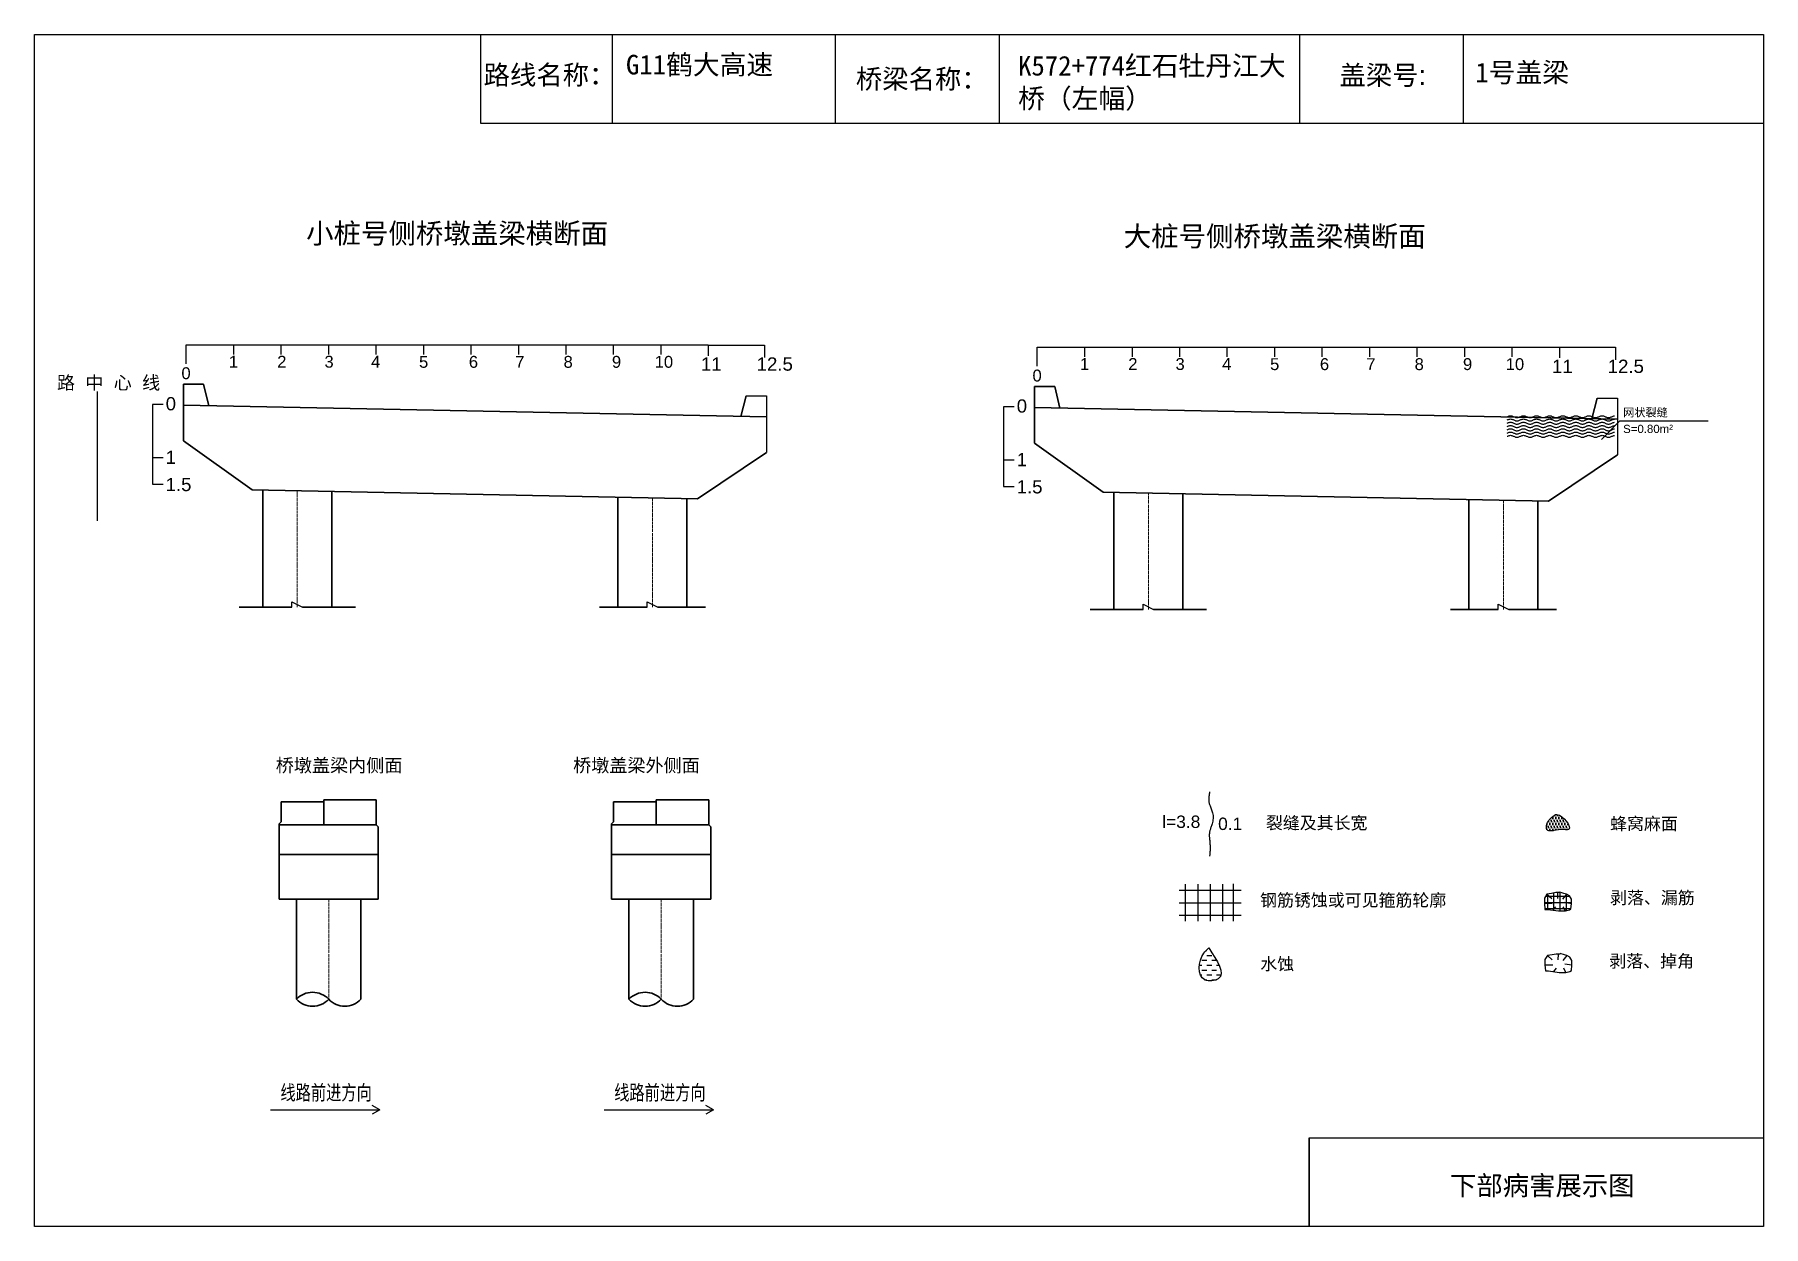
# Model space of a CAD drawing. Header units: millimetres. Extents: x 0 to 529, y -5115 to 459.
# Drawn here: x 0 to 528, y -465 to -101 of the extents above; entities that cross this region are included whole.
import ezdxf
from ezdxf.enums import TextEntityAlignment as Align

# ---------------------------------------------------------------- set-up
doc = ezdxf.new("R2010")
doc.units = ezdxf.units.MM
doc.linetypes.add('EBG_CENTER', pattern=[1.1, 0.8, -0.15, 0, -0.15])
doc.layers.add('Center', color=3, linetype='EBG_CENTER', lineweight=18)
doc.layers.add('中粗实线', color=4, linetype='Continuous', lineweight=35)
for name, color, linetype in [('加固措施', 7, 'Continuous'), ('图层1', 7, 'Continuous'), ('文字', 1, 'Continuous'), ('病害', 5, 'Continuous')]:
    doc.layers.add(name, color=color, linetype=linetype)
doc.styles.add('HAN', font='', dxfattribs={"width": 0.75})
doc.styles.get("Standard").update_dxf_attribs({"font": 'arial.ttf'})
doc.styles.get('HAN').set_extended_font_data('SimSun')

msp = doc.modelspace()

# ---------------------------------------------------------------- texts
for s, height, p in [('1', 3.63, (59.38, -202.55)), ('2', 3.63, (74.14, -202.55)), ('3', 3.63, (88.58, -202.55)), ('4', 3.63, (102.82, -202.55)), ('5', 3.63, (117.48, -202.59)), ('6', 3.63, (132.7, -202.59)), ('7', 3.63, (146.89, -202.59)), ('8', 3.63, (161.64, -202.59)), ('9', 3.63, (176.42, -202.59)), ('10', 3.627, (189.49, -202.59)), ('11', 4.071, (203.64, -203.48)), ('12.5', 4.071, (220.65, -203.48)), ('1', 3.63, (319.44, -203.25)), ('2', 3.63, (334.2, -203.25)), ('3', 3.63, (348.64, -203.25)), ('4', 3.63, (362.88, -203.25)), ('5', 3.63, (377.54, -203.29)), ('6', 3.63, (392.76, -203.29)), ('7', 3.63, (406.94, -203.29)), ('8', 3.63, (421.7, -203.29)), ('9', 3.63, (436.48, -203.29)), ('10', 3.627, (449.55, -203.29)), ('11', 4.071, (463.7, -204.18)), ('12.5', 4.071, (480.71, -204.18)), ('路  中  心  线', 4.049, (6.85, -209.19)), ('0', 3.63, (44.88, -206.07)), ('0', 3.63, (304.94, -206.78)), ('0', 4.05, (40.07, -215.59)), ('0', 4.05, (300.13, -216.29)), ('1', 4.05, (40.07, -231.97)), ('1', 4.05, (300.13, -232.67)), ('1.5', 4.049, (40.07, -240.29)), ('1.5', 4.049, (300.13, -240.99))]:
    msp.add_text(s, height=height).set_placement(p)
at = {"color": 7}
for s, p in [('网状裂缝', (485.42, -217.51)), ('S=0.80m²', (485.42, -222.51))]:
    msp.add_text(s, height=2.5, dxfattribs=at).set_placement(p)
at = {"char_height": 6, "attachment_point": 1}
for s, insert, width in [('{\\fSimSun|b0|i0|c134|p2;G11鹤大高速}', (180.72, -106.94), 63.9701), ('{\\fSimSun|b0|i0|c134|p2;K572+774红石牡丹江大桥（左幅）}', (300.54, -107.28), 85.4006), ('{\\fSimSun|b0|i0|c134|p2;1号盖梁}', (440.26, -109.34), 87.6885)]:
    msp.add_mtext(s, dxfattribs=dict(at, insert=insert, width=width))
at = {"layer": '图层1'}
for s, p in [('路线名称：', (137.2, -116.04)), ('桥梁名称：', (250.96, -117.28)), ('盖梁号:', (398.73, -116.13)), ('下部病害展示图', (432.51, -455.46))]:
    msp.add_text(s, height=5.909, dxfattribs=at).set_placement(p)
at = {"layer": '图层1', "attachment_point": 1}
for s, insert, char_height in [('l=3.8', (344.59, -339.43), 3.792), ('0.1', (361.66, -340.06), 3.792), ('裂缝及其长宽', (376.26, -339.79), 3.792), ('蜂窝麻面', (481.44, -340.02), 3.792), ('钢筋锈蚀或可见箍筋轮廓', (374.48, -363.39), 3.7921), ('剥落、漏筋', (481.44, -362.64), 3.792), ('水蚀', (374.55, -382.88), 3.792), ('剥落、掉角', (481.21, -382.01), 3.792)]:
    msp.add_mtext(s, dxfattribs=dict(at, insert=insert, char_height=char_height))
at = {"layer": '文字', "color": 0}
for s, height, p in [('小桩号侧桥墩盖梁横断面', 6.1502, (82.97, -164.59)), ('大桩号侧桥墩盖梁横断面', 6.1502, (332.81, -165.47)), ('桥墩盖梁内侧面', 4.054, (73.7, -326.12)), ('桥墩盖梁外侧面', 4.054, (164.57, -326.12))]:
    msp.add_text(s, height=height, dxfattribs=at).set_placement(p)

# ---------------------------------------------------------------- blocks, each defined once
blk = doc.blocks.new('88888')
for p, q in [((1245.415, -3599.279), (1245.261, -3599.19)), ((1243.215, -3599.279), (1245.415, -3599.279)), ((1245.415, -3599.279), (1245.261, -3599.367))]:
    blk.add_line(p, q)
at = {"layer": '文字', "color": 0, "style": 'HAN', "width": 0.75}
blk.add_text('线路前进方向', height=0.3, dxfattribs=at).set_placement((1244.335, -3599.082), align=Align.CENTER)
blk = doc.blocks.new('adfsd')
at = {"lineweight": -2, "ltscale": 0.5}
for p, q in [((1140.897, -3083.694), (1140.936, -3083.729)), ((1140.983, -3083.682), (1140.981, -3083.729)), ((1141.053, -3083.694), (1141.022, -3083.735)), ((1140.876, -3083.768), (1140.94, -3083.769)), ((1140.948, -3083.824), (1140.969, -3083.796)), ((1141.045, -3083.83), (1141.028, -3083.796)), ((1141.094, -3083.772), (1141.036, -3083.763))]:
    blk.add_line(p, q, dxfattribs=at)
blk.add_lwpolyline([(1141, -3083.682), (1140.967, -3083.682), (1140.934, -3083.69), (1140.897, -3083.694), (1140.876, -3083.727), (1140.876, -3083.768), (1140.88, -3083.818), (1140.905, -3083.818), (1140.991, -3083.83), (1141.045, -3083.83), (1141.078, -3083.822), (1141.09, -3083.814), (1141.094, -3083.772), (1141.094, -3083.735), (1141.078, -3083.707), (1141.053, -3083.694), (1141.033, -3083.69), (1141, -3083.678)], dxfattribs=at)

# ---------------------------------------------------------------- hatches: boundary and pattern name
at = {"layer": '加固措施', "lineweight": -2}
h = msp.add_hatch(dxfattribs=at)
h.set_pattern_fill('DOTS', scale=0.758413)
h.set_pattern_definition([(0, (-3123.6565, -172.2986), (0.45655767, 0.91311534), [0, -0.91311534])])
edge = h.paths.add_edge_path()
edge.add_spline(control_points=[(464.79, -339.11), (463.66, -339.88), (462.06, -340.98), (461.88, -345.06), (465.67, -343.19), (470.82, -344.65), (466.98, -339.01), (464.92, -339.1), (464.79, -339.11)], knot_values=[0, 0, 0, 0, 5.205471, 7.397577, 12.944796, 16.169923, 23.88441, 24.400432, 24.400432, 24.400432, 24.400432], degree=3, periodic=0)
h = msp.add_hatch(dxfattribs=at)
h.set_pattern_fill('DASH', color=256, scale=0.682572)
h.set_pattern_definition([(0, (-2570.7012, -130.7287), (1.47924685, 1.47924685), [1.4792469, -1.4792469])])
edge = h.paths.add_edge_path()
edge.add_spline(control_points=[(358.78, -379.9), (358.24, -380.38), (355.71, -382.62), (355.03, -390.77), (365.19, -389.33), (361.44, -383.8), (358.78, -379.9)], knot_values=[0, 0, 0, 0, 3.237042, 15.187225, 21.182779, 35.601669, 35.601669, 35.601669, 35.601669], degree=3, periodic=0)
at = {"layer": '病害', "lineweight": -2}
h = msp.add_hatch(dxfattribs=at)
h.set_pattern_fill('DOTS', color=4, scale=0.758413, style=0)
h.set_pattern_definition([(0, (-5510.1385, -512.4721), (0.45655767, 0.91311534), [0, -0.91311534])])
edge = h.paths.add_edge_path()
edge.add_spline(control_points=[(464.79, -339.11), (463.66, -339.88), (462.06, -340.98), (461.88, -345.06), (465.67, -343.19), (470.82, -344.65), (466.98, -339.01), (464.92, -339.1), (464.79, -339.11)], knot_values=[0, 0, 0, 0, 1.041094, 1.479515, 2.588959, 3.233985, 4.776882, 4.880086, 4.880086, 4.880086, 4.880086], degree=3, periodic=0)

# ---------------------------------------------------------------- linework, layer by layer
at = {"color": 0}
for p, q in [((0, -100.76), (528.29, -100.76)), ((0, -465), (0, -100.76)), ((136.28, -100.76), (136.28, -127.84)), ((244.69, -100.76), (244.69, -127.84)), ((386.49, -100.76), (386.49, -127.84)), ((436.57, -100.82), (436.57, -127.9)), ((528.29, -100.76), (528.29, -465)), ((136.28, -127.84), (528.29, -127.84)), ((46.28, -201.4), (46.28, -195.6)), ((46.28, -195.6), (60.79, -195.6)), ((60.79, -195.6), (60.79, -198.5)), ((60.79, -195.6), (75.3, -195.6)), ((75.3, -195.6), (89.8, -195.6)), ((75.3, -195.6), (75.3, -198.5)), ((89.8, -195.6), (104.31, -195.6)), ((89.8, -195.6), (89.8, -198.5)), ((104.31, -195.6), (118.82, -195.6)), ((104.31, -195.6), (104.31, -198.5)), ((118.82, -195.6), (133.32, -195.6)), ((118.82, -195.6), (118.82, -198.5)), ((133.32, -195.6), (147.83, -195.6)), ((133.32, -195.6), (133.32, -198.5)), ((147.83, -195.6), (162.34, -195.6)), ((147.83, -195.6), (147.83, -198.5)), ((162.34, -195.6), (176.84, -195.6)), ((162.34, -195.6), (162.34, -198.5)), ((162.34, -195.6), (173.94, -195.6)), ((176.84, -195.6), (191.35, -195.6)), ((176.84, -195.6), (176.84, -198.5)), ((176.84, -195.6), (179.74, -195.6)), ((191.35, -195.6), (205.85, -195.6)), ((191.35, -195.6), (191.35, -198.5)), ((205.87, -195.64), (205.87, -198.89)), ((306.34, -202.11), (306.34, -196.3)), ((306.34, -196.3), (320.85, -196.3)), ((320.85, -196.3), (320.85, -199.2)), ((320.85, -196.3), (335.36, -196.3)), ((335.36, -196.3), (349.86, -196.3)), ((335.36, -196.3), (335.36, -199.2)), ((349.86, -196.3), (364.37, -196.3)), ((349.86, -196.3), (349.86, -199.2)), ((364.37, -196.3), (378.88, -196.3)), ((364.37, -196.3), (364.37, -199.2)), ((378.88, -196.3), (393.38, -196.3)), ((378.88, -196.3), (378.88, -199.2)), ((393.38, -196.3), (407.89, -196.3)), ((393.38, -196.3), (393.38, -199.2)), ((407.89, -196.3), (422.39, -196.3)), ((407.89, -196.3), (407.89, -199.2)), ((422.39, -196.3), (436.9, -196.3)), ((422.39, -196.3), (422.39, -199.2)), ((422.39, -196.3), (434, -196.3)), ((436.9, -196.3), (451.41, -196.3)), ((436.9, -196.3), (436.9, -199.2)), ((436.9, -196.3), (439.8, -196.3)), ((451.41, -196.3), (465.91, -196.3)), ((451.41, -196.3), (451.41, -199.2)), ((465.93, -196.34), (465.93, -199.59)), ((39.3, -213.85), (36.06, -213.85)), ((36.06, -213.85), (36.06, -238.15)), ((299.36, -214.55), (296.12, -214.55)), ((296.12, -214.55), (296.12, -238.85)), ((36.06, -230.05), (39.3, -230.05)), ((296.12, -230.75), (299.36, -230.75)), ((36.06, -238.15), (39.3, -238.15)), ((296.12, -238.85), (299.36, -238.85)), ((78.66, -275.72), (78.66, -274.1)), ((187.17, -275.72), (187.17, -274.1)), ((338.72, -276.43), (338.72, -274.81)), ((447.23, -276.43), (447.23, -274.81)), ((389.48, -465), (389.48, -437.92)), ((389.48, -437.92), (528.29, -437.92)), ((528.29, -465), (0, -465))]:
    msp.add_line(p, q, dxfattribs=at)
for p, q in [((205.87, -195.64), (223.01, -195.64)), ((223.01, -195.64), (223.01, -199.46)), ((465.93, -196.34), (483.07, -196.34)), ((483.07, -196.34), (483.07, -200.17)), ((217.41, -211.13), (223.61, -211.13)), ((223.61, -211.13), (223.61, -217.6)), ((477.47, -211.83), (483.67, -211.83)), ((483.67, -211.83), (483.67, -218.31)), ((223.61, -217.6), (223.61, -228.45)), ((483.67, -218.31), (483.67, -229.16)), ((78.66, -274.1), (81.9, -275.72)), ((187.17, -274.1), (190.41, -275.72)), ((338.72, -274.81), (341.96, -276.43)), ((447.23, -274.81), (450.47, -276.43))]:
    msp.add_line(p, q)
at = {"color": 1}
for p, q in [((19.16, -209.85), (19.16, -249.35)), ((349.74, -362.26), (368.7, -362.26)), ((351.64, -360.37), (351.64, -371.74)), ((355.43, -360.37), (355.43, -371.74)), ((359.22, -360.37), (359.22, -371.74)), ((363.01, -360.37), (363.01, -371.74)), ((366.26, -360.34), (366.26, -371.72)), ((461.75, -364.08), (469.1, -364.08)), ((462.28, -363.43), (462.28, -368.12)), ((464.18, -363.13), (464.18, -368.37)), ((466.07, -363.13), (466.07, -368.59)), ((467.97, -363.43), (467.97, -368.54)), ((349.74, -366.06), (368.7, -366.06)), ((461.36, -365.97), (469.63, -365.97)), ((461.5, -367.87), (469.48, -367.87)), ((349.74, -369.85), (368.7, -369.85))]:
    msp.add_line(p, q, dxfattribs=at)
at = {"color": 0}
msp.add_lwpolyline([(0, -100.76), (528.29, -100.76), (528.29, -465), (0, -465)], dxfattribs=at)
at = {"color": 7}
for points in [[(449.98, -217.53), (450.18, -217.44), (450.38, -217.35), (450.58, -217.29), (450.78, -217.25), (450.98, -217.23), (451.18, -217.25), (451.38, -217.29), (451.58, -217.35), (451.78, -217.44), (451.98, -217.53), (452.18, -217.62), (452.38, -217.71), (452.58, -217.77), (452.78, -217.82), (452.98, -217.83), (453.18, -217.82), (453.38, -217.77), (453.58, -217.71), (453.78, -217.62), (453.98, -217.53), (454.18, -217.44), (454.38, -217.35), (454.58, -217.29), (454.78, -217.25), (454.98, -217.23), (455.18, -217.25), (455.38, -217.29), (455.58, -217.35), (455.78, -217.44), (455.98, -217.53), (456.18, -217.62), (456.38, -217.71), (456.58, -217.77), (456.78, -217.82), (456.98, -217.83), (457.18, -217.82), (457.38, -217.77), (457.58, -217.71), (457.78, -217.62), (457.98, -217.53), (458.18, -217.44), (458.38, -217.35), (458.58, -217.29), (458.78, -217.25), (458.98, -217.23), (459.18, -217.25), (459.38, -217.29), (459.58, -217.35), (459.78, -217.44), (459.98, -217.53), (460.18, -217.62), (460.38, -217.71), (460.58, -217.77), (460.78, -217.82), (460.98, -217.83), (461.18, -217.82), (461.38, -217.77), (461.58, -217.71), (461.78, -217.62), (461.98, -217.53), (462.18, -217.44), (462.38, -217.35), (462.58, -217.29), (462.78, -217.25), (462.98, -217.23), (463.18, -217.25), (463.38, -217.29), (463.58, -217.35), (463.78, -217.44), (463.98, -217.53), (464.18, -217.62), (464.38, -217.71), (464.58, -217.77), (464.78, -217.82), (464.98, -217.83), (465.18, -217.82), (465.38, -217.77), (465.58, -217.71), (465.78, -217.62), (465.98, -217.53), (466.18, -217.44), (466.38, -217.35), (466.58, -217.29), (466.78, -217.25), (466.98, -217.23), (467.18, -217.25), (467.38, -217.29), (467.58, -217.35), (467.78, -217.44), (467.98, -217.53), (468.18, -217.62), (468.38, -217.71), (468.58, -217.77), (468.78, -217.82), (468.98, -217.83), (469.18, -217.82), (469.38, -217.77), (469.58, -217.71), (469.78, -217.62), (469.98, -217.53), (470.18, -217.44), (470.38, -217.35), (470.58, -217.29), (470.78, -217.25), (470.98, -217.23), (471.18, -217.25), (471.38, -217.29), (471.58, -217.35), (471.78, -217.44), (471.98, -217.53), (472.18, -217.62), (472.38, -217.71), (472.58, -217.77), (472.78, -217.82), (472.98, -217.83), (473.18, -217.82), (473.38, -217.77), (473.58, -217.71), (473.78, -217.62), (473.98, -217.53), (474.18, -217.44), (474.38, -217.35), (474.58, -217.29), (474.78, -217.25), (474.98, -217.23), (475.18, -217.25), (475.38, -217.29), (475.58, -217.35), (475.78, -217.44), (475.98, -217.53), (476.18, -217.62), (476.38, -217.71), (476.58, -217.77), (476.78, -217.82), (476.98, -217.83), (477.18, -217.82), (477.38, -217.77), (477.58, -217.71), (477.78, -217.62), (477.98, -217.53), (478.18, -217.44), (478.38, -217.35), (478.58, -217.29), (478.78, -217.25), (478.98, -217.23), (479.18, -217.25), (479.38, -217.29), (479.58, -217.35), (479.78, -217.44), (479.98, -217.53), (480.18, -217.62), (480.38, -217.71), (480.58, -217.77), (480.78, -217.82), (480.98, -217.83), (481.18, -217.82), (481.38, -217.77), (481.58, -217.71), (481.78, -217.62), (481.98, -217.53), (482.18, -217.44), (482.38, -217.35), (482.58, -217.29), (482.78, -217.25)], [(449.98, -218.53), (450.18, -218.44), (450.38, -218.35), (450.58, -218.29), (450.78, -218.25), (450.98, -218.23), (451.18, -218.25), (451.38, -218.29), (451.58, -218.35), (451.78, -218.44), (451.98, -218.53), (452.18, -218.62), (452.38, -218.71), (452.58, -218.77), (452.78, -218.82), (452.98, -218.83), (453.18, -218.82), (453.38, -218.77), (453.58, -218.71), (453.78, -218.62), (453.98, -218.53), (454.18, -218.44), (454.38, -218.35), (454.58, -218.29), (454.78, -218.25), (454.98, -218.23), (455.18, -218.25), (455.38, -218.29), (455.58, -218.35), (455.78, -218.44), (455.98, -218.53), (456.18, -218.62), (456.38, -218.71), (456.58, -218.77), (456.78, -218.82), (456.98, -218.83), (457.18, -218.82), (457.38, -218.77), (457.58, -218.71), (457.78, -218.62), (457.98, -218.53), (458.18, -218.44), (458.38, -218.35), (458.58, -218.29), (458.78, -218.25), (458.98, -218.23), (459.18, -218.25), (459.38, -218.29), (459.58, -218.35), (459.78, -218.44), (459.98, -218.53), (460.18, -218.62), (460.38, -218.71), (460.58, -218.77), (460.78, -218.82), (460.98, -218.83), (461.18, -218.82), (461.38, -218.77), (461.58, -218.71), (461.78, -218.62), (461.98, -218.53), (462.18, -218.44), (462.38, -218.35), (462.58, -218.29), (462.78, -218.25), (462.98, -218.23), (463.18, -218.25), (463.38, -218.29), (463.58, -218.35), (463.78, -218.44), (463.98, -218.53), (464.18, -218.62), (464.38, -218.71), (464.58, -218.77), (464.78, -218.82), (464.98, -218.83), (465.18, -218.82), (465.38, -218.77), (465.58, -218.71), (465.78, -218.62), (465.98, -218.53), (466.18, -218.44), (466.38, -218.35), (466.58, -218.29), (466.78, -218.25), (466.98, -218.23), (467.18, -218.25), (467.38, -218.29), (467.58, -218.35), (467.78, -218.44), (467.98, -218.53), (468.18, -218.62), (468.38, -218.71), (468.58, -218.77), (468.78, -218.82), (468.98, -218.83), (469.18, -218.82), (469.38, -218.77), (469.58, -218.71), (469.78, -218.62), (469.98, -218.53), (470.18, -218.44), (470.38, -218.35), (470.58, -218.29), (470.78, -218.25), (470.98, -218.23), (471.18, -218.25), (471.38, -218.29), (471.58, -218.35), (471.78, -218.44), (471.98, -218.53), (472.18, -218.62), (472.38, -218.71), (472.58, -218.77), (472.78, -218.82), (472.98, -218.83), (473.18, -218.82), (473.38, -218.77), (473.58, -218.71), (473.78, -218.62), (473.98, -218.53), (474.18, -218.44), (474.38, -218.35), (474.58, -218.29), (474.78, -218.25), (474.98, -218.23), (475.18, -218.25), (475.38, -218.29), (475.58, -218.35), (475.78, -218.44), (475.98, -218.53), (476.18, -218.62), (476.38, -218.71), (476.58, -218.77), (476.78, -218.82), (476.98, -218.83), (477.18, -218.82), (477.38, -218.77), (477.58, -218.71), (477.78, -218.62), (477.98, -218.53), (478.18, -218.44), (478.38, -218.35), (478.58, -218.29), (478.78, -218.25), (478.98, -218.23), (479.18, -218.25), (479.38, -218.29), (479.58, -218.35), (479.78, -218.44), (479.98, -218.53), (480.18, -218.62), (480.38, -218.71), (480.58, -218.77), (480.78, -218.82), (480.98, -218.83), (481.18, -218.82), (481.38, -218.77), (481.58, -218.71), (481.78, -218.62), (481.98, -218.53), (482.18, -218.44), (482.38, -218.35), (482.58, -218.29), (482.78, -218.25)], [(449.98, -219.53), (450.18, -219.44), (450.38, -219.35), (450.58, -219.29), (450.78, -219.25), (450.98, -219.23), (451.18, -219.25), (451.38, -219.29), (451.58, -219.35), (451.78, -219.44), (451.98, -219.53), (452.18, -219.62), (452.38, -219.71), (452.58, -219.77), (452.78, -219.82), (452.98, -219.83), (453.18, -219.82), (453.38, -219.77), (453.58, -219.71), (453.78, -219.62), (453.98, -219.53), (454.18, -219.44), (454.38, -219.35), (454.58, -219.29), (454.78, -219.25), (454.98, -219.23), (455.18, -219.25), (455.38, -219.29), (455.58, -219.35), (455.78, -219.44), (455.98, -219.53), (456.18, -219.62), (456.38, -219.71), (456.58, -219.77), (456.78, -219.82), (456.98, -219.83), (457.18, -219.82), (457.38, -219.77), (457.58, -219.71), (457.78, -219.62), (457.98, -219.53), (458.18, -219.44), (458.38, -219.35), (458.58, -219.29), (458.78, -219.25), (458.98, -219.23), (459.18, -219.25), (459.38, -219.29), (459.58, -219.35), (459.78, -219.44), (459.98, -219.53), (460.18, -219.62), (460.38, -219.71), (460.58, -219.77), (460.78, -219.82), (460.98, -219.83), (461.18, -219.82), (461.38, -219.77), (461.58, -219.71), (461.78, -219.62), (461.98, -219.53), (462.18, -219.44), (462.38, -219.35), (462.58, -219.29), (462.78, -219.25), (462.98, -219.23), (463.18, -219.25), (463.38, -219.29), (463.58, -219.35), (463.78, -219.44), (463.98, -219.53), (464.18, -219.62), (464.38, -219.71), (464.58, -219.77), (464.78, -219.82), (464.98, -219.83), (465.18, -219.82), (465.38, -219.77), (465.58, -219.71), (465.78, -219.62), (465.98, -219.53), (466.18, -219.44), (466.38, -219.35), (466.58, -219.29), (466.78, -219.25), (466.98, -219.23), (467.18, -219.25), (467.38, -219.29), (467.58, -219.35), (467.78, -219.44), (467.98, -219.53), (468.18, -219.62), (468.38, -219.71), (468.58, -219.77), (468.78, -219.82), (468.98, -219.83), (469.18, -219.82), (469.38, -219.77), (469.58, -219.71), (469.78, -219.62), (469.98, -219.53), (470.18, -219.44), (470.38, -219.35), (470.58, -219.29), (470.78, -219.25), (470.98, -219.23), (471.18, -219.25), (471.38, -219.29), (471.58, -219.35), (471.78, -219.44), (471.98, -219.53), (472.18, -219.62), (472.38, -219.71), (472.58, -219.77), (472.78, -219.82), (472.98, -219.83), (473.18, -219.82), (473.38, -219.77), (473.58, -219.71), (473.78, -219.62), (473.98, -219.53), (474.18, -219.44), (474.38, -219.35), (474.58, -219.29), (474.78, -219.25), (474.98, -219.23), (475.18, -219.25), (475.38, -219.29), (475.58, -219.35), (475.78, -219.44), (475.98, -219.53), (476.18, -219.62), (476.38, -219.71), (476.58, -219.77), (476.78, -219.82), (476.98, -219.83), (477.18, -219.82), (477.38, -219.77), (477.58, -219.71), (477.78, -219.62), (477.98, -219.53), (478.18, -219.44), (478.38, -219.35), (478.58, -219.29), (478.78, -219.25), (478.98, -219.23), (479.18, -219.25), (479.38, -219.29), (479.58, -219.35), (479.78, -219.44), (479.98, -219.53), (480.18, -219.62), (480.38, -219.71), (480.58, -219.77), (480.78, -219.82), (480.98, -219.83), (481.18, -219.82), (481.38, -219.77), (481.58, -219.71), (481.78, -219.62), (481.98, -219.53), (482.18, -219.44), (482.38, -219.35), (482.58, -219.29), (482.78, -219.25)], [(449.98, -220.53), (450.18, -220.44), (450.38, -220.35), (450.58, -220.29), (450.78, -220.25), (450.98, -220.23), (451.18, -220.25), (451.38, -220.29), (451.58, -220.35), (451.78, -220.44), (451.98, -220.53), (452.18, -220.62), (452.38, -220.71), (452.58, -220.77), (452.78, -220.82), (452.98, -220.83), (453.18, -220.82), (453.38, -220.77), (453.58, -220.71), (453.78, -220.62), (453.98, -220.53), (454.18, -220.44), (454.38, -220.35), (454.58, -220.29), (454.78, -220.25), (454.98, -220.23), (455.18, -220.25), (455.38, -220.29), (455.58, -220.35), (455.78, -220.44), (455.98, -220.53), (456.18, -220.62), (456.38, -220.71), (456.58, -220.77), (456.78, -220.82), (456.98, -220.83), (457.18, -220.82), (457.38, -220.77), (457.58, -220.71), (457.78, -220.62), (457.98, -220.53), (458.18, -220.44), (458.38, -220.35), (458.58, -220.29), (458.78, -220.25), (458.98, -220.23), (459.18, -220.25), (459.38, -220.29), (459.58, -220.35), (459.78, -220.44), (459.98, -220.53), (460.18, -220.62), (460.38, -220.71), (460.58, -220.77), (460.78, -220.82), (460.98, -220.83), (461.18, -220.82), (461.38, -220.77), (461.58, -220.71), (461.78, -220.62), (461.98, -220.53), (462.18, -220.44), (462.38, -220.35), (462.58, -220.29), (462.78, -220.25), (462.98, -220.23), (463.18, -220.25), (463.38, -220.29), (463.58, -220.35), (463.78, -220.44), (463.98, -220.53), (464.18, -220.62), (464.38, -220.71), (464.58, -220.77), (464.78, -220.82), (464.98, -220.83), (465.18, -220.82), (465.38, -220.77), (465.58, -220.71), (465.78, -220.62), (465.98, -220.53), (466.18, -220.44), (466.38, -220.35), (466.58, -220.29), (466.78, -220.25), (466.98, -220.23), (467.18, -220.25), (467.38, -220.29), (467.58, -220.35), (467.78, -220.44), (467.98, -220.53), (468.18, -220.62), (468.38, -220.71), (468.58, -220.77), (468.78, -220.82), (468.98, -220.83), (469.18, -220.82), (469.38, -220.77), (469.58, -220.71), (469.78, -220.62), (469.98, -220.53), (470.18, -220.44), (470.38, -220.35), (470.58, -220.29), (470.78, -220.25), (470.98, -220.23), (471.18, -220.25), (471.38, -220.29), (471.58, -220.35), (471.78, -220.44), (471.98, -220.53), (472.18, -220.62), (472.38, -220.71), (472.58, -220.77), (472.78, -220.82), (472.98, -220.83), (473.18, -220.82), (473.38, -220.77), (473.58, -220.71), (473.78, -220.62), (473.98, -220.53), (474.18, -220.44), (474.38, -220.35), (474.58, -220.29), (474.78, -220.25), (474.98, -220.23), (475.18, -220.25), (475.38, -220.29), (475.58, -220.35), (475.78, -220.44), (475.98, -220.53), (476.18, -220.62), (476.38, -220.71), (476.58, -220.77), (476.78, -220.82), (476.98, -220.83), (477.18, -220.82), (477.38, -220.77), (477.58, -220.71), (477.78, -220.62), (477.98, -220.53), (478.18, -220.44), (478.38, -220.35), (478.58, -220.29), (478.78, -220.25), (478.98, -220.23), (479.18, -220.25), (479.38, -220.29), (479.58, -220.35), (479.78, -220.44), (479.98, -220.53), (480.18, -220.62), (480.38, -220.71), (480.58, -220.77), (480.78, -220.82), (480.98, -220.83), (481.18, -220.82), (481.38, -220.77), (481.58, -220.71), (481.78, -220.62), (481.98, -220.53), (482.18, -220.44), (482.38, -220.35), (482.58, -220.29), (482.78, -220.25)], [(449.98, -221.53), (450.18, -221.44), (450.38, -221.35), (450.58, -221.29), (450.78, -221.25), (450.98, -221.23), (451.18, -221.25), (451.38, -221.29), (451.58, -221.35), (451.78, -221.44), (451.98, -221.53), (452.18, -221.62), (452.38, -221.71), (452.58, -221.77), (452.78, -221.82), (452.98, -221.83), (453.18, -221.82), (453.38, -221.77), (453.58, -221.71), (453.78, -221.62), (453.98, -221.53), (454.18, -221.44), (454.38, -221.35), (454.58, -221.29), (454.78, -221.25), (454.98, -221.23), (455.18, -221.25), (455.38, -221.29), (455.58, -221.35), (455.78, -221.44), (455.98, -221.53), (456.18, -221.62), (456.38, -221.71), (456.58, -221.77), (456.78, -221.82), (456.98, -221.83), (457.18, -221.82), (457.38, -221.77), (457.58, -221.71), (457.78, -221.62), (457.98, -221.53), (458.18, -221.44), (458.38, -221.35), (458.58, -221.29), (458.78, -221.25), (458.98, -221.23), (459.18, -221.25), (459.38, -221.29), (459.58, -221.35), (459.78, -221.44), (459.98, -221.53), (460.18, -221.62), (460.38, -221.71), (460.58, -221.77), (460.78, -221.82), (460.98, -221.83), (461.18, -221.82), (461.38, -221.77), (461.58, -221.71), (461.78, -221.62), (461.98, -221.53), (462.18, -221.44), (462.38, -221.35), (462.58, -221.29), (462.78, -221.25), (462.98, -221.23), (463.18, -221.25), (463.38, -221.29), (463.58, -221.35), (463.78, -221.44), (463.98, -221.53), (464.18, -221.62), (464.38, -221.71), (464.58, -221.77), (464.78, -221.82), (464.98, -221.83), (465.18, -221.82), (465.38, -221.77), (465.58, -221.71), (465.78, -221.62), (465.98, -221.53), (466.18, -221.44), (466.38, -221.35), (466.58, -221.29), (466.78, -221.25), (466.98, -221.23), (467.18, -221.25), (467.38, -221.29), (467.58, -221.35), (467.78, -221.44), (467.98, -221.53), (468.18, -221.62), (468.38, -221.71), (468.58, -221.77), (468.78, -221.82), (468.98, -221.83), (469.18, -221.82), (469.38, -221.77), (469.58, -221.71), (469.78, -221.62), (469.98, -221.53), (470.18, -221.44), (470.38, -221.35), (470.58, -221.29), (470.78, -221.25), (470.98, -221.23), (471.18, -221.25), (471.38, -221.29), (471.58, -221.35), (471.78, -221.44), (471.98, -221.53), (472.18, -221.62), (472.38, -221.71), (472.58, -221.77), (472.78, -221.82), (472.98, -221.83), (473.18, -221.82), (473.38, -221.77), (473.58, -221.71), (473.78, -221.62), (473.98, -221.53), (474.18, -221.44), (474.38, -221.35), (474.58, -221.29), (474.78, -221.25), (474.98, -221.23), (475.18, -221.25), (475.38, -221.29), (475.58, -221.35), (475.78, -221.44), (475.98, -221.53), (476.18, -221.62), (476.38, -221.71), (476.58, -221.77), (476.78, -221.82), (476.98, -221.83), (477.18, -221.82), (477.38, -221.77), (477.58, -221.71), (477.78, -221.62), (477.98, -221.53), (478.18, -221.44), (478.38, -221.35), (478.58, -221.29), (478.78, -221.25), (478.98, -221.23), (479.18, -221.25), (479.38, -221.29), (479.58, -221.35), (479.78, -221.44), (479.98, -221.53), (480.18, -221.62), (480.38, -221.71), (480.58, -221.77), (480.78, -221.82), (480.98, -221.83), (481.18, -221.82), (481.38, -221.77), (481.58, -221.71), (481.78, -221.62), (481.98, -221.53), (482.18, -221.44), (482.38, -221.35), (482.58, -221.29), (482.78, -221.25)], [(478.86, -224.52), (484.42, -218.76), (511.42, -218.76)], [(449.98, -222.53), (450.18, -222.44), (450.38, -222.35), (450.58, -222.29), (450.78, -222.25), (450.98, -222.23), (451.18, -222.25), (451.38, -222.29), (451.58, -222.35), (451.78, -222.44), (451.98, -222.53), (452.18, -222.62), (452.38, -222.71), (452.58, -222.77), (452.78, -222.82), (452.98, -222.83), (453.18, -222.82), (453.38, -222.77), (453.58, -222.71), (453.78, -222.62), (453.98, -222.53), (454.18, -222.44), (454.38, -222.35), (454.58, -222.29), (454.78, -222.25), (454.98, -222.23), (455.18, -222.25), (455.38, -222.29), (455.58, -222.35), (455.78, -222.44), (455.98, -222.53), (456.18, -222.62), (456.38, -222.71), (456.58, -222.77), (456.78, -222.82), (456.98, -222.83), (457.18, -222.82), (457.38, -222.77), (457.58, -222.71), (457.78, -222.62), (457.98, -222.53), (458.18, -222.44), (458.38, -222.35), (458.58, -222.29), (458.78, -222.25), (458.98, -222.23), (459.18, -222.25), (459.38, -222.29), (459.58, -222.35), (459.78, -222.44), (459.98, -222.53), (460.18, -222.62), (460.38, -222.71), (460.58, -222.77), (460.78, -222.82), (460.98, -222.83), (461.18, -222.82), (461.38, -222.77), (461.58, -222.71), (461.78, -222.62), (461.98, -222.53), (462.18, -222.44), (462.38, -222.35), (462.58, -222.29), (462.78, -222.25), (462.98, -222.23), (463.18, -222.25), (463.38, -222.29), (463.58, -222.35), (463.78, -222.44), (463.98, -222.53), (464.18, -222.62), (464.38, -222.71), (464.58, -222.77), (464.78, -222.82), (464.98, -222.83), (465.18, -222.82), (465.38, -222.77), (465.58, -222.71), (465.78, -222.62), (465.98, -222.53), (466.18, -222.44), (466.38, -222.35), (466.58, -222.29), (466.78, -222.25), (466.98, -222.23), (467.18, -222.25), (467.38, -222.29), (467.58, -222.35), (467.78, -222.44), (467.98, -222.53), (468.18, -222.62), (468.38, -222.71), (468.58, -222.77), (468.78, -222.82), (468.98, -222.83), (469.18, -222.82), (469.38, -222.77), (469.58, -222.71), (469.78, -222.62), (469.98, -222.53), (470.18, -222.44), (470.38, -222.35), (470.58, -222.29), (470.78, -222.25), (470.98, -222.23), (471.18, -222.25), (471.38, -222.29), (471.58, -222.35), (471.78, -222.44), (471.98, -222.53), (472.18, -222.62), (472.38, -222.71), (472.58, -222.77), (472.78, -222.82), (472.98, -222.83), (473.18, -222.82), (473.38, -222.77), (473.58, -222.71), (473.78, -222.62), (473.98, -222.53), (474.18, -222.44), (474.38, -222.35), (474.58, -222.29), (474.78, -222.25), (474.98, -222.23), (475.18, -222.25), (475.38, -222.29), (475.58, -222.35), (475.78, -222.44), (475.98, -222.53), (476.18, -222.62), (476.38, -222.71), (476.58, -222.77), (476.78, -222.82), (476.98, -222.83), (477.18, -222.82), (477.38, -222.77), (477.58, -222.71), (477.78, -222.62), (477.98, -222.53), (478.18, -222.44), (478.38, -222.35), (478.58, -222.29), (478.78, -222.25), (478.98, -222.23), (479.18, -222.25), (479.38, -222.29), (479.58, -222.35), (479.78, -222.44), (479.98, -222.53), (480.18, -222.62), (480.38, -222.71), (480.58, -222.77), (480.78, -222.82), (480.98, -222.83), (481.18, -222.82), (481.38, -222.77), (481.58, -222.71), (481.78, -222.62), (481.98, -222.53), (482.18, -222.44), (482.38, -222.35), (482.58, -222.29), (482.78, -222.25)], [(449.98, -223.53), (450.18, -223.44), (450.38, -223.35), (450.58, -223.29), (450.78, -223.25), (450.98, -223.23), (451.18, -223.25), (451.38, -223.29), (451.58, -223.35), (451.78, -223.44), (451.98, -223.53), (452.18, -223.62), (452.38, -223.71), (452.58, -223.77), (452.78, -223.82), (452.98, -223.83), (453.18, -223.82), (453.38, -223.77), (453.58, -223.71), (453.78, -223.62), (453.98, -223.53), (454.18, -223.44), (454.38, -223.35), (454.58, -223.29), (454.78, -223.25), (454.98, -223.23), (455.18, -223.25), (455.38, -223.29), (455.58, -223.35), (455.78, -223.44), (455.98, -223.53), (456.18, -223.62), (456.38, -223.71), (456.58, -223.77), (456.78, -223.82), (456.98, -223.83), (457.18, -223.82), (457.38, -223.77), (457.58, -223.71), (457.78, -223.62), (457.98, -223.53), (458.18, -223.44), (458.38, -223.35), (458.58, -223.29), (458.78, -223.25), (458.98, -223.23), (459.18, -223.25), (459.38, -223.29), (459.58, -223.35), (459.78, -223.44), (459.98, -223.53), (460.18, -223.62), (460.38, -223.71), (460.58, -223.77), (460.78, -223.82), (460.98, -223.83), (461.18, -223.82), (461.38, -223.77), (461.58, -223.71), (461.78, -223.62), (461.98, -223.53), (462.18, -223.44), (462.38, -223.35), (462.58, -223.29), (462.78, -223.25), (462.98, -223.23), (463.18, -223.25), (463.38, -223.29), (463.58, -223.35), (463.78, -223.44), (463.98, -223.53), (464.18, -223.62), (464.38, -223.71), (464.58, -223.77), (464.78, -223.82), (464.98, -223.83), (465.18, -223.82), (465.38, -223.77), (465.58, -223.71), (465.78, -223.62), (465.98, -223.53), (466.18, -223.44), (466.38, -223.35), (466.58, -223.29), (466.78, -223.25), (466.98, -223.23), (467.18, -223.25), (467.38, -223.29), (467.58, -223.35), (467.78, -223.44), (467.98, -223.53), (468.18, -223.62), (468.38, -223.71), (468.58, -223.77), (468.78, -223.82), (468.98, -223.83), (469.18, -223.82), (469.38, -223.77), (469.58, -223.71), (469.78, -223.62), (469.98, -223.53), (470.18, -223.44), (470.38, -223.35), (470.58, -223.29), (470.78, -223.25), (470.98, -223.23), (471.18, -223.25), (471.38, -223.29), (471.58, -223.35), (471.78, -223.44), (471.98, -223.53), (472.18, -223.62), (472.38, -223.71), (472.58, -223.77), (472.78, -223.82), (472.98, -223.83), (473.18, -223.82), (473.38, -223.77), (473.58, -223.71), (473.78, -223.62), (473.98, -223.53), (474.18, -223.44), (474.38, -223.35), (474.58, -223.29), (474.78, -223.25), (474.98, -223.23), (475.18, -223.25), (475.38, -223.29), (475.58, -223.35), (475.78, -223.44), (475.98, -223.53), (476.18, -223.62), (476.38, -223.71), (476.58, -223.77), (476.78, -223.82), (476.98, -223.83), (477.18, -223.82), (477.38, -223.77), (477.58, -223.71), (477.78, -223.62), (477.98, -223.53), (478.18, -223.44), (478.38, -223.35), (478.58, -223.29), (478.78, -223.25), (478.98, -223.23), (479.18, -223.25), (479.38, -223.29), (479.58, -223.35), (479.78, -223.44), (479.98, -223.53), (480.18, -223.62), (480.38, -223.71), (480.58, -223.77), (480.78, -223.82), (480.98, -223.83), (481.18, -223.82), (481.38, -223.77), (481.58, -223.71), (481.78, -223.62), (481.98, -223.53), (482.18, -223.44), (482.38, -223.35), (482.58, -223.29), (482.78, -223.25)]]:
    msp.add_lwpolyline(points, dxfattribs=at)
at = {"lineweight": -2}
msp.add_open_spline([(464.79, -339.11), (463.66, -339.88), (462.06, -340.98), (461.88, -345.06), (465.67, -343.19), (470.82, -344.65), (466.98, -339.01), (464.92, -339.1), (464.79, -339.11)], degree=3, knots=[0, 0, 0, 0, 3.947899, 5.610421, 9.817506, 12.263485, 18.114255, 18.505612, 18.505612, 18.505612, 18.505612], dxfattribs=at)
at = {"layer": 'Center', "color": 1}
for p, q in [((80.28, -240.16), (80.28, -275.72)), ((188.79, -242.33), (188.79, -275.72)), ((340.34, -240.87), (340.34, -276.43)), ((448.85, -243.04), (448.85, -276.43)), ((89.87, -364.99), (89.87, -395.55)), ((191.5, -364.99), (191.5, -395.55))]:
    msp.add_line(p, q, dxfattribs=at)
at = {"layer": '中粗实线', "color": 0}
for p, q in [((45.46, -214.04), (45.46, -207.56)), ((45.46, -207.56), (51.66, -207.56)), ((51.66, -207.56), (53.28, -214.2)), ((217.41, -211.13), (215.79, -217.45)), ((305.52, -214.74), (305.52, -208.26)), ((305.52, -208.26), (311.72, -208.26)), ((311.72, -208.26), (313.34, -214.9)), ((45.46, -214.04), (45.46, -224.89)), ((223.61, -217.6), (45.46, -214.04)), ((305.52, -214.74), (305.52, -225.59)), ((483.67, -218.31), (305.52, -214.74)), ((477.47, -211.83), (475.85, -218.15)), ((45.46, -224.89), (66.51, -239.89)), ((305.52, -225.59), (326.57, -240.59)), ((202.55, -242.61), (223.61, -228.45)), ((462.61, -243.31), (483.67, -229.16)), ((202.55, -242.61), (66.51, -239.89)), ((69.75, -239.95), (69.75, -275.72)), ((90.81, -240.37), (90.81, -275.72)), ((178.26, -242.12), (178.26, -275.72)), ((199.32, -242.54), (199.32, -275.72)), ((462.61, -243.31), (326.57, -240.59)), ((329.81, -240.65), (329.81, -276.43)), ((350.87, -241.08), (350.87, -276.43)), ((438.32, -242.82), (438.32, -276.43)), ((459.38, -243.25), (459.38, -276.43)), ((78.66, -275.72), (62.47, -275.72)), ((98.1, -275.72), (81.9, -275.72)), ((187.17, -275.72), (172.59, -275.72)), ((204.98, -275.72), (190.41, -275.72)), ((338.72, -276.43), (322.52, -276.43)), ((358.15, -276.43), (341.96, -276.43)), ((447.23, -276.43), (432.65, -276.43)), ((465.04, -276.43), (450.47, -276.43)), ((75.31, -335.26), (88.35, -335.26)), ((75.31, -335.26), (75.31, -341.33)), ((88.35, -334.66), (104.43, -334.66)), ((88.35, -334.66), (88.35, -342.24)), ((104.43, -334.66), (104.43, -342.24)), ((176.93, -335.26), (189.98, -335.26)), ((176.93, -335.26), (176.93, -341.33)), ((189.98, -334.66), (206.06, -334.66)), ((189.98, -334.66), (189.98, -342.24)), ((206.06, -334.66), (206.06, -342.24)), ((75.31, -341.33), (74.7, -341.94)), ((74.7, -364.99), (74.7, -341.94)), ((74.7, -342.24), (104.43, -342.24)), ((104.43, -342.24), (105.04, -342.85)), ((105.04, -364.99), (105.04, -342.85)), ((176.93, -341.33), (176.33, -341.94)), ((176.33, -364.99), (176.33, -341.94)), ((176.33, -342.24), (206.06, -342.24)), ((206.06, -342.24), (206.66, -342.85)), ((206.66, -364.99), (206.66, -342.85)), ((74.7, -351.34), (105.04, -351.34)), ((176.33, -351.34), (206.66, -351.34)), ((74.7, -364.99), (105.04, -364.99)), ((80.01, -364.99), (80.01, -395.55)), ((99.73, -364.99), (99.73, -395.55)), ((176.33, -364.99), (206.66, -364.99)), ((181.64, -364.99), (181.64, -395.55)), ((201.36, -364.99), (201.36, -395.55))]:
    msp.add_line(p, q, dxfattribs=at)
for centre, start, end in [((84.94, -400.22), 43.4434, 136.5566), ((84.94, -390.89), 223.4434, 316.5566), ((94.8, -390.89), 223.4434, 316.5566), ((186.57, -400.22), 43.4434, 136.5566), ((186.57, -390.89), 223.4434, 316.5566), ((196.43, -390.89), 223.4434, 316.5566)]:
    msp.add_arc(centre, 6.79, start, end, dxfattribs=at)
at = {"layer": '加固措施', "lineweight": -2}
msp.add_open_spline([(358.78, -379.9), (358.24, -380.38), (355.71, -382.62), (355.03, -390.77), (365.19, -389.33), (361.44, -383.8), (358.78, -379.9)], degree=3, knots=[0, 0, 0, 0, 2.209514, 10.366374, 14.458772, 24.300702, 24.300702, 24.300702, 24.300702], dxfattribs=at)
at = {"layer": '图层1', "lineweight": -2}
msp.add_open_spline([(359.05, -332.23), (359.01, -332.46), (358.97, -332.7), (358.85, -333.39), (358.8, -333.83), (358.77, -334.45), (358.77, -334.65), (358.79, -334.96), (358.81, -335.08), (358.85, -335.31), (358.87, -335.42), (358.98, -335.84), (359.1, -336.16), (359.37, -336.86), (359.52, -337.25), (359.82, -338.07), (359.96, -338.52), (360.1, -339.29), (360.13, -339.59), (360.14, -340.19), (360.12, -340.48), (360.04, -341.03), (359.99, -341.29), (359.86, -341.8), (359.79, -342.04), (359.6, -342.65), (359.48, -343), (359.26, -343.66), (359.17, -343.97), (359.07, -344.39), (359.04, -344.52), (359, -344.75), (358.99, -344.86), (358.97, -345.08), (358.97, -345.19), (358.96, -345.6), (358.97, -345.92), (359.03, -346.61), (359.07, -346.97), (359.13, -347.61), (359.16, -347.88), (359.19, -348.38), (359.2, -348.61), (359.21, -349.07), (359.21, -349.29), (359.2, -349.96), (359.18, -350.4), (359.13, -351.16), (359.1, -351.48), (359.07, -351.8)], degree=3, knots=[0, 0, 0, 0, 0.93103, 0.93103, 2.904338, 2.904338, 3.933552, 3.933552, 4.598026, 4.598026, 5.2625, 5.2625, 6.799065, 6.799065, 8.335629, 8.335629, 9.872194, 9.872194, 10.744529, 10.744529, 11.616864, 11.616864, 12.4892, 12.4892, 13.361535, 13.361535, 14.755665, 14.755665, 16.149795, 16.149795, 16.835641, 16.835641, 17.410365, 17.410365, 17.98509, 17.98509, 19.45733, 19.45733, 20.929571, 20.929571, 21.910052, 21.910052, 22.722819, 22.722819, 23.535585, 23.535585, 25.161117, 25.161117, 26.428502, 26.428502, 26.428502, 26.428502], dxfattribs=at)
at = {"layer": '病害', "color": 5}
for p, q in [((136.28, -100.76), (136.28, -127.84)), ((244.69, -100.76), (244.69, -127.84)), ((386.49, -100.76), (386.49, -127.84)), ((528.29, -100.76), (528.29, -127.84)), ((136.28, -127.84), (385.94, -127.84)), ((385.94, -127.84), (528.29, -127.84)), ((389.48, -437.92), (528.29, -437.92)), ((389.48, -437.92), (389.48, -465)), ((528.29, -437.92), (528.29, -465))]:
    msp.add_line(p, q, dxfattribs=at)
at = {"layer": '病害', "color": 0}
for p, q in [((176.54, -100.76), (176.54, -127.84)), ((294.76, -100.76), (294.76, -127.84))]:
    msp.add_line(p, q, dxfattribs=at)

# ---------------------------------------------------------------- block references
for name, p, xscale, yscale, zscale in [('adfsd', (-42801.42, 116572.3), 37.92066608813975, 37.92066608813975, 37.92066608813975), ('adfsd', (-42801.27, 116553.53), 37.92066608813975, 37.92066608813975, 37.92066608813975), ('88888', (-18785.32, 54165.47), 15.16826643525591, 15.16826643525591, 15.16826643525591), ('88888', (-18683.32, 54165.47), 15.16826643525591, 15.16826643525591, 15.16826643525591)]:
    msp.add_blockref(name, p, dxfattribs=dict(xscale=xscale, yscale=yscale, zscale=zscale))

msp.set_redraw_order([(e.dxf.handle, doc.entitydb.next_handle()) for e in msp.query("TEXT MTEXT ATTDEF DIMENSION ARC_DIMENSION")])  # texts and dimensions are drawn at this point

doc.saveas('drawing.dxf')
